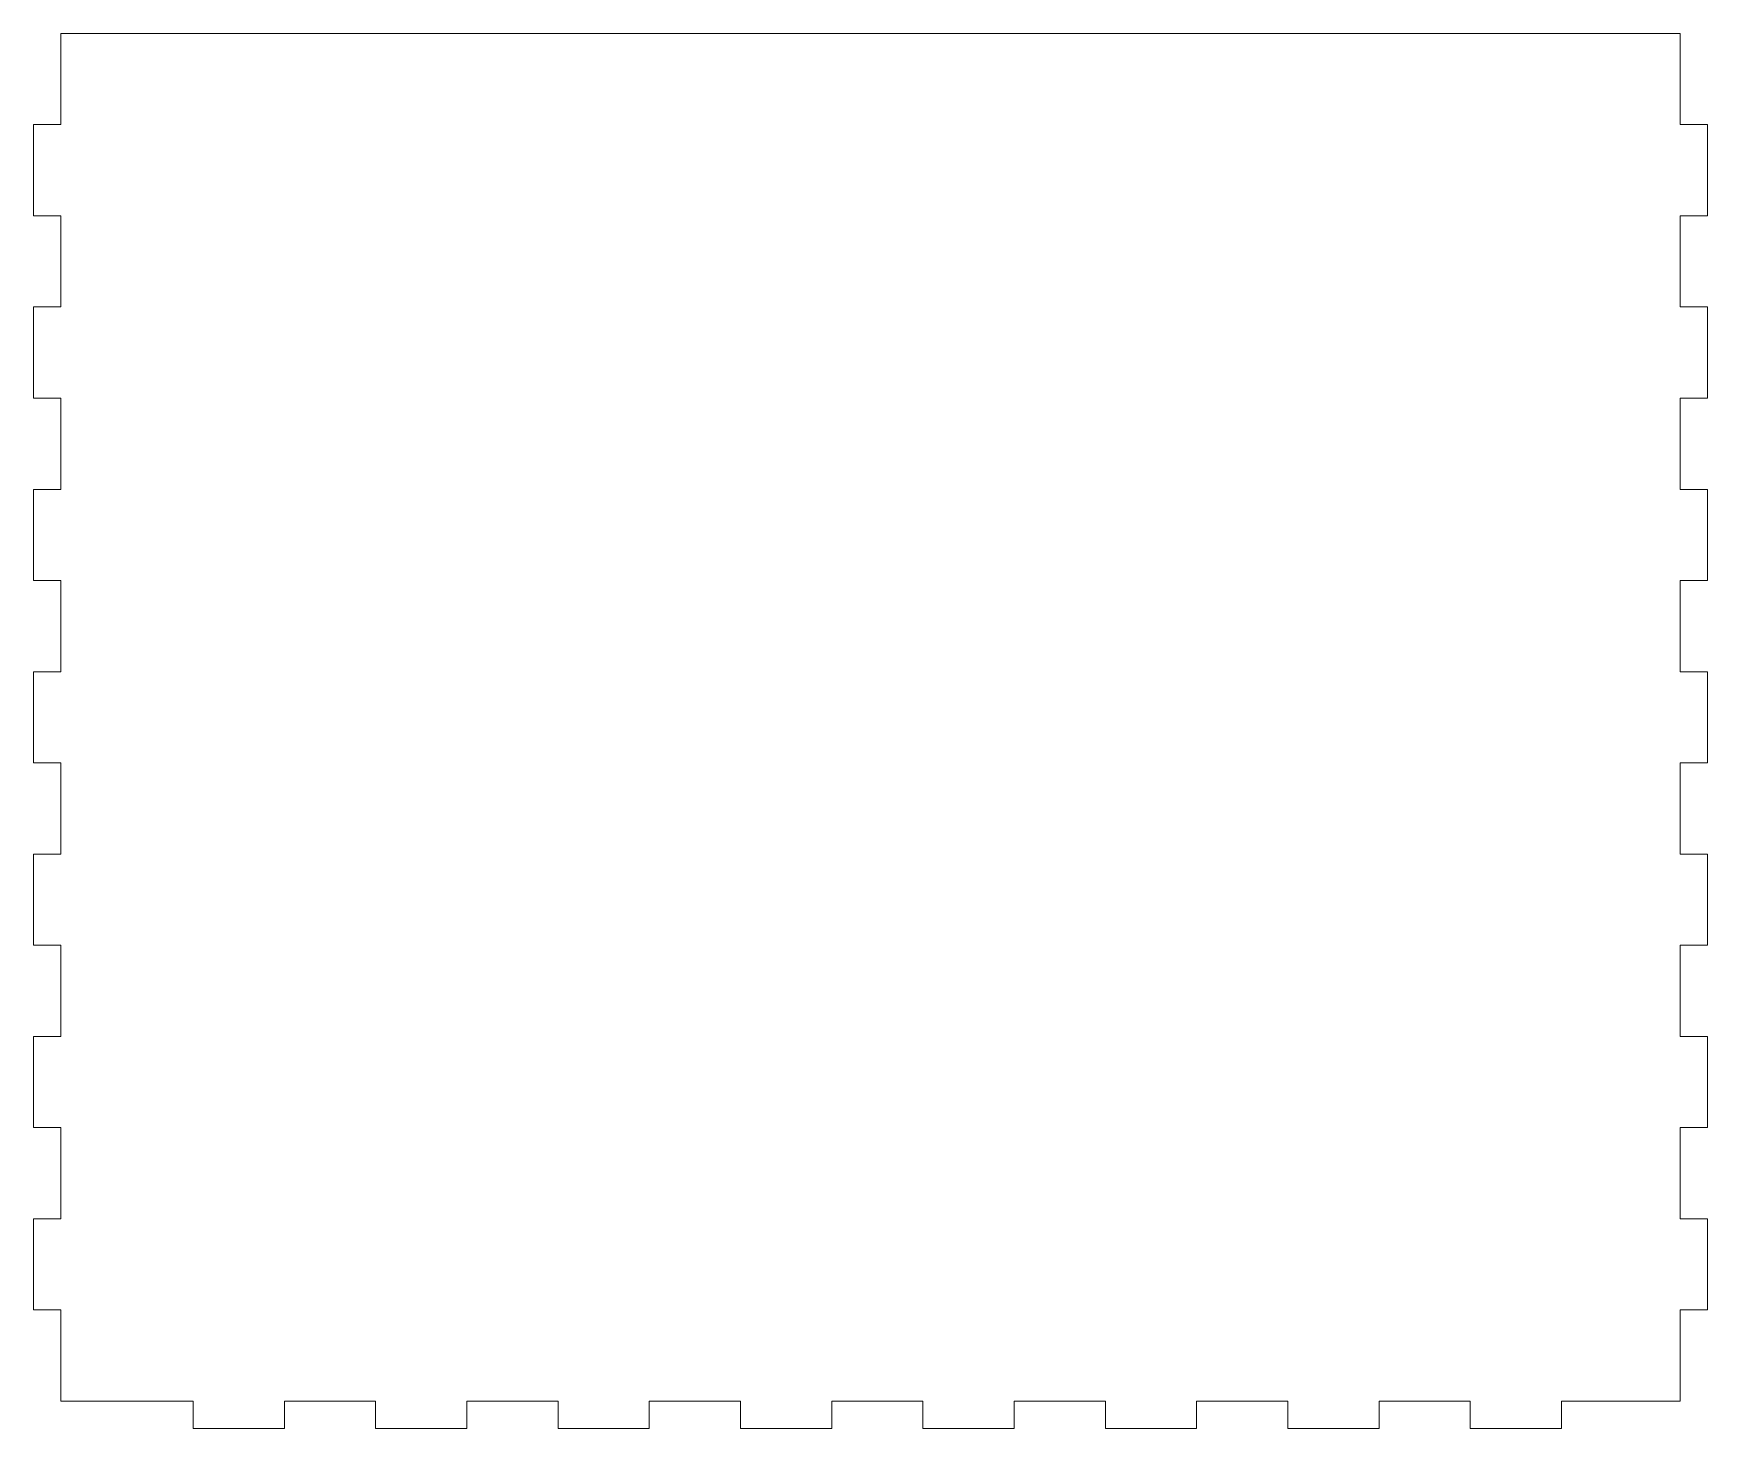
# Model space of a CAD drawing. Header units: millimetres. Extents: x -17105 to -8097, y 7860 to 10394.
# Drawn here: x -8280.5 to -8097, y 8051.4 to 8204.4 of the extents above; entities that cross this region are included whole.
import ezdxf

# ---------------------------------------------------------------- set-up
doc = ezdxf.new("R2010")
doc.units = ezdxf.units.MM
doc.layers.add('A-DETL-THIN', color=151, linetype='Continuous', lineweight=9)

msp = doc.modelspace()

# ---------------------------------------------------------------- linework, layer by layer
at = {"layer": 'A-DETL-THIN'}
for p, q in [((-8277.55, 8204.42), (-8277.55, 8194.42)), ((-8277.55, 8204.42), (-8100.05, 8204.42)), ((-8277.55, 8194.42), (-8277.55, 8204.42)), ((-8100.05, 8204.42), (-8100.05, 8194.42)), ((-8100.05, 8194.42), (-8100.05, 8204.42)), ((-8277.55, 8194.42), (-8280.55, 8194.42)), ((-8280.55, 8194.42), (-8280.55, 8184.42)), ((-8100.05, 8194.42), (-8097.05, 8194.42)), ((-8097.05, 8194.42), (-8097.05, 8184.42)), ((-8277.55, 8184.42), (-8280.55, 8184.42)), ((-8277.55, 8174.42), (-8277.55, 8184.42)), ((-8100.05, 8184.42), (-8097.05, 8184.42)), ((-8100.05, 8174.42), (-8100.05, 8184.42)), ((-8277.55, 8174.42), (-8280.55, 8174.42)), ((-8280.55, 8174.42), (-8280.55, 8164.42)), ((-8100.05, 8174.42), (-8097.05, 8174.42)), ((-8097.05, 8174.42), (-8097.05, 8164.42)), ((-8277.55, 8164.42), (-8280.55, 8164.42)), ((-8277.55, 8154.42), (-8277.55, 8164.42)), ((-8100.05, 8164.42), (-8097.05, 8164.42)), ((-8100.05, 8154.42), (-8100.05, 8164.42)), ((-8277.55, 8154.42), (-8280.55, 8154.42)), ((-8280.55, 8154.42), (-8280.55, 8144.42)), ((-8100.05, 8154.42), (-8097.05, 8154.42)), ((-8097.05, 8154.42), (-8097.05, 8144.42)), ((-8277.55, 8144.42), (-8280.55, 8144.42)), ((-8277.55, 8134.42), (-8277.55, 8144.42)), ((-8100.05, 8144.42), (-8097.05, 8144.42)), ((-8100.05, 8134.42), (-8100.05, 8144.42)), ((-8277.55, 8134.42), (-8280.55, 8134.42)), ((-8280.55, 8134.42), (-8280.55, 8124.42)), ((-8100.05, 8134.42), (-8097.05, 8134.42)), ((-8097.05, 8134.42), (-8097.05, 8124.42)), ((-8277.55, 8124.42), (-8280.55, 8124.42)), ((-8277.55, 8114.42), (-8277.55, 8124.42)), ((-8100.05, 8124.42), (-8097.05, 8124.42)), ((-8100.05, 8114.42), (-8100.05, 8124.42)), ((-8277.55, 8114.42), (-8280.55, 8114.42)), ((-8280.55, 8114.42), (-8280.55, 8104.42)), ((-8100.05, 8114.42), (-8097.05, 8114.42)), ((-8097.05, 8114.42), (-8097.05, 8104.42)), ((-8277.55, 8104.42), (-8280.55, 8104.42)), ((-8277.55, 8094.42), (-8277.55, 8104.42)), ((-8100.05, 8104.42), (-8097.05, 8104.42)), ((-8100.05, 8094.42), (-8100.05, 8104.42)), ((-8277.55, 8094.42), (-8280.55, 8094.42)), ((-8280.55, 8094.42), (-8280.55, 8084.42)), ((-8100.05, 8094.42), (-8097.05, 8094.42)), ((-8097.05, 8094.42), (-8097.05, 8084.42)), ((-8277.55, 8084.42), (-8280.55, 8084.42)), ((-8277.55, 8074.42), (-8277.55, 8084.42)), ((-8100.05, 8084.42), (-8097.05, 8084.42)), ((-8100.05, 8074.42), (-8100.05, 8084.42)), ((-8277.55, 8074.42), (-8280.55, 8074.42)), ((-8280.55, 8074.42), (-8280.55, 8064.42)), ((-8100.05, 8074.42), (-8097.05, 8074.42)), ((-8097.05, 8074.42), (-8097.05, 8064.42)), ((-8277.55, 8064.42), (-8280.55, 8064.42)), ((-8277.55, 8054.42), (-8277.55, 8064.42)), ((-8100.05, 8054.42), (-8100.05, 8064.42)), ((-8100.05, 8064.42), (-8097.05, 8064.42)), ((-8263.05, 8054.42), (-8277.55, 8054.42)), ((-8263.05, 8054.42), (-8263.05, 8051.42)), ((-8253.05, 8054.42), (-8243.05, 8054.42)), ((-8253.05, 8054.42), (-8253.05, 8051.42)), ((-8243.05, 8054.42), (-8243.05, 8051.42)), ((-8233.05, 8054.42), (-8233.05, 8051.42)), ((-8233.05, 8054.42), (-8223.05, 8054.42)), ((-8223.05, 8054.42), (-8223.05, 8051.42)), ((-8213.05, 8054.42), (-8213.05, 8051.42)), ((-8213.05, 8054.42), (-8203.05, 8054.42)), ((-8203.05, 8054.42), (-8203.05, 8051.42)), ((-8193.05, 8054.42), (-8193.05, 8051.42)), ((-8193.05, 8054.42), (-8183.05, 8054.42)), ((-8183.05, 8054.42), (-8183.05, 8051.42)), ((-8173.05, 8054.42), (-8173.05, 8051.42)), ((-8173.05, 8054.42), (-8163.05, 8054.42)), ((-8163.05, 8054.42), (-8163.05, 8051.42)), ((-8153.05, 8054.42), (-8153.05, 8051.42)), ((-8153.05, 8054.42), (-8143.05, 8054.42)), ((-8143.05, 8054.42), (-8143.05, 8051.42)), ((-8133.05, 8054.42), (-8133.05, 8051.42)), ((-8133.05, 8054.42), (-8123.05, 8054.42)), ((-8123.05, 8054.42), (-8123.05, 8051.42)), ((-8100.05, 8054.42), (-8113.05, 8054.42)), ((-8113.05, 8054.42), (-8113.05, 8051.42)), ((-8113.05, 8054.42), (-8100.05, 8054.42)), ((-8253.05, 8051.42), (-8263.05, 8051.42)), ((-8233.05, 8051.42), (-8243.05, 8051.42)), ((-8213.05, 8051.42), (-8223.05, 8051.42)), ((-8193.05, 8051.42), (-8203.05, 8051.42)), ((-8173.05, 8051.42), (-8183.05, 8051.42)), ((-8153.05, 8051.42), (-8163.05, 8051.42)), ((-8133.05, 8051.42), (-8143.05, 8051.42)), ((-8113.05, 8051.42), (-8123.05, 8051.42))]:
    msp.add_line(p, q, dxfattribs=at)

doc.saveas('drawing.dxf')
